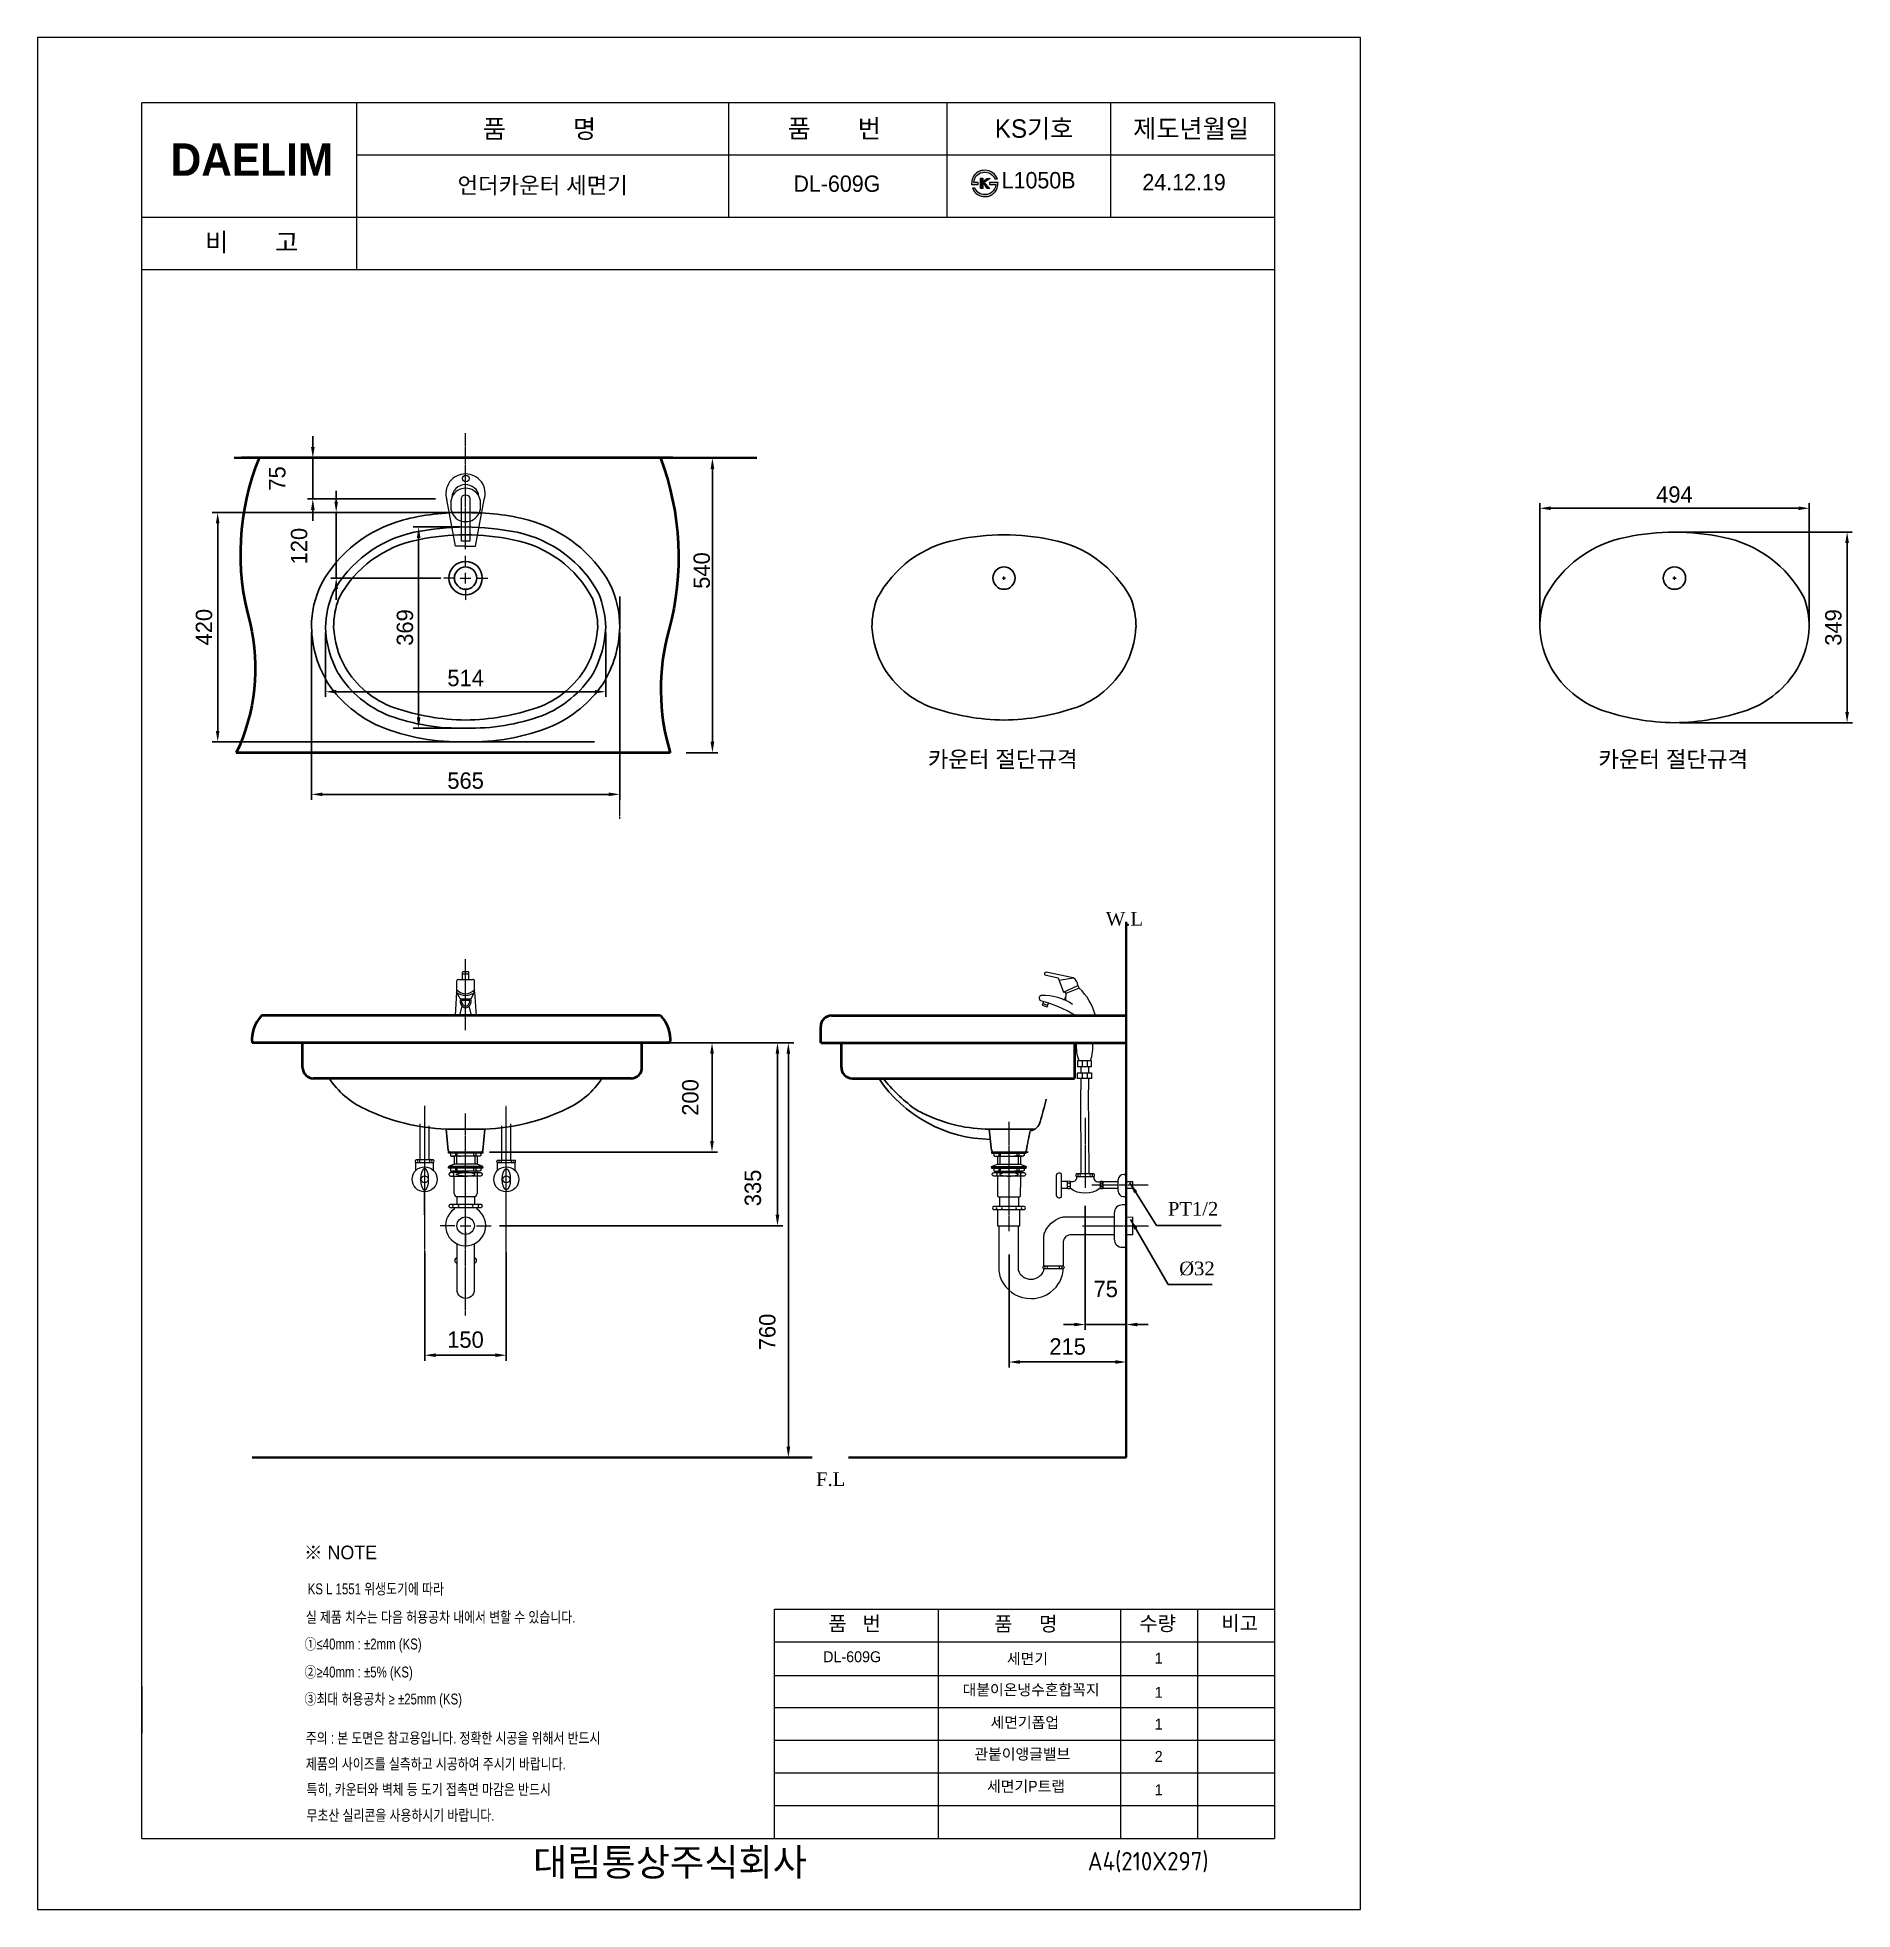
# Model space of a CAD drawing. Header units: millimetres. Extents: x 9033 to 25278, y 315 to 3859.
# Drawn here: x 9033 to 12361, y 315 to 3746 of the extents above; entities that cross this region are included whole.
import ezdxf

# ---------------------------------------------------------------- set-up
doc = ezdxf.new("R2010")
doc.units = ezdxf.units.MM
doc.header["$LTSCALE"] = 0.1
for name, pattern in [('AM_ISO02W050x2', [3.75, 3, -0.75]), ('CENTER', [50.8, 31.75, -6.35, 6.35, -6.35]), ('HIDDEN', [9.525, 6.35, -3.175])]:
    doc.linetypes.add(name, pattern=pattern)
for name, color, linetype in [('2', 2, 'HIDDEN'), ('IN', 221, 'HIDDEN'), ('LINE', 7, 'Continuous')]:
    doc.layers.add(name, color=color, linetype=linetype)
for name, color, linetype, lineweight in [('AM_6', 2, 'Continuous', 30), ('CEN', 1, 'CENTER', 5), ('DIM', 3, 'Continuous', 15), ('OUTLINE', 11, 'Continuous', 40), ('Y', 235, 'Continuous', 35), ('YA', 160, 'Continuous', 15)]:
    doc.layers.add(name, color=color, linetype=linetype, lineweight=lineweight)
doc.styles.add('h', font='', dxfattribs={"height": 30})
doc.styles.add('MtXpl_', font='')
doc.styles.get("Standard").update_dxf_attribs({"font": 'isocp.shx', "bigfont": 'whgtxt.shx'})
doc.styles.add('STYLE2', font='dutch.ttf', dxfattribs={"height": 25})
doc.styles.add('굴림', font='', dxfattribs={"height": 3.2})
doc.styles.add('스타일1', font='txt.shx', dxfattribs={"bigfont": 'ghs.shx'})
doc.styles.add('한글', font='', dxfattribs={"height": 25})
doc.styles.get('h').set_extended_font_data('Haansoft Batang')
doc.styles.get('MtXpl_').set_extended_font_data('Gulim')
doc.styles.get('굴림').set_extended_font_data('Gulim')
doc.styles.get('한글').set_extended_font_data('Batang')
doc.dimstyles.new('AM_ISO$0', dxfattribs={"dimscale": 10, "dimtxt": 3.5, "dimasz": 2, "dimexe": 1, "dimexo": 1, "dimgap": 1, "dimtad": 1, "dimdec": 0, "dimdsep": 46, "dimtxsty": 'h', "dimcen": 0.5, "dimclrd": 256, "dimclre": 256, "dimclrt": 2, "dimadec": 0, "dimazin": 2, "dimtp": 0.1, "dimtm": 0.1, "dimtfac": 0.71, "dimtdec": 0, "dimtmove": 0, "dimatfit": 3, "dimfxl": 0, "dimlwd": -1, "dimlwe": -1, "dimarcsym": 0})
doc.dimstyles.new('SERIM', dxfattribs={"dimscale": 10, "dimtxt": 3, "dimasz": 2, "dimexe": 1, "dimexo": 1.5, "dimgap": 1, "dimtad": 1, "dimtoh": 1, "dimdec": 0, "dimdsep": 46, "dimtxsty": 'h', "dimcen": -0.3, "dimclrt": 2, "dimadec": 0, "dimazin": 0, "dimtfac": 1, "dimtdec": 0, "dimtmove": 1, "dimatfit": 3, "dimfxl": 0, "dimtolj": 1, "dimtzin": 0, "dimarcsym": 0})

msp = doc.modelspace()

# ---------------------------------------------------------------- texts
at = {"color": 3, "style": '굴림', "width": 0.8}
for s, p in [('KS L 1551 위생도기에 따라', (9528.7, 892.9)), ('실 제품 치수는 다음 허용공차 내에서 변할 수 있습니다.', (9525.3, 841.2)), ('①≤40mm : ±2mm (KS)', (9523, 791.9)), ('②≥40mm : ±5%%% (KS)', (9523, 740.6)), ('③최대 허용공차 ≥ ±25mm (KS)', (9523, 691.1))]:
    msp.add_text(s, height=20, dxfattribs=at).set_placement(p)
at = {"color": 1, "style": '굴림', "width": 0.8}
for s, p in [('주의 : 본 도면은 참고용입니다. 정확한 시공을 위해서 반드시', (9525.3, 619.6)), ('제품의 사이즈를 실측하고 시공하여 주시기 바랍니다.', (9525.3, 572.2)), ('특히, 카운터와 벽체 등 도기 접촉면 마감은 반드시', (9526.5, 525.4)), ('무초산 실리콘을 사용하시기 바랍니다.', (9526.5, 478))]:
    msp.add_text(s, height=20, dxfattribs=at).set_placement(p)
at = {"layer": '2', "style": 'MtXpl_'}
msp.add_text('※ NOTE', height=25, dxfattribs=at).set_placement((9521.9, 957.2))
at = {"layer": 'AM_6', "color": 0, "attachment_point": 1, "style": 'STYLE2'}
for s, insert, char_height, width in [('{\\fGulim|b0|i0|c129|p49;언더카운터 세면기}', (9803.4, 3489.8), 30, 500.182), ('{\\fGulim|b0|i0|c129|p49;DL-609G}', (10419.2, 3492.8), 30, 500.182), ('{\\fGulim|b0|i0|c129|p49;카운터 절단규격}', (10665.5, 2438.2), 30, 500.182), ('{\\fGulim|b0|i0|c129|p49;카운터 절단규격}', (11894.6, 2438.2), 30, 500.182), ('W.L', (10991.8, 2143.2), 25, 89.778), ('F.L', (10460.6, 1116.5), 25, 73.746)]:
    msp.add_mtext(s, dxfattribs=dict(at, insert=insert, char_height=char_height, width=width))
at = {"layer": 'AM_6', "color": 0, "char_height": 25, "attachment_point": 1, "style": '한글'}
for s, insert in [('PT1/2', (11105.6, 1611.9)), ('Ø32', (11126.3, 1502.6))]:
    msp.add_mtext(s, dxfattribs=dict(at, insert=insert))
at = {"layer": 'DIM', "color": 0, "attachment_point": 1, "style": '스타일1'}
for s, insert, char_height in [('{\\fGulim|b0|i0|c129|p50;품          명}', (9849.5, 3595.1), 33.819), ('{\\fGulim|b0|i0|c129|p50;품       번}', (10408.5, 3595.6), 33.819), ('{\\fGulim|b0|i0|c129|p50;KS기호}', (10788.4, 3595.6), 33.819), ('{\\fGulim|b0|i0|c129|p50;제도년월일}', (11041.9, 3595.6), 33.819), ('{\\fGulim|b0|i0|c129|p50;비       고}', (9340.7, 3387.3), 33.819), ('{\\fGulim|b0|i0|c129|p50;품   번}', (10483.2, 852.8), 26.746), ('{\\fGulim|b0|i0|c129|p50;품     명}', (10787.2, 852.3), 26.746), ('{\\fGulim|b0|i0|c129|p50;수량}', (11053.1, 853), 26.746), ('{\\fGulim|b0|i0|c129|p50;비고}', (11203.4, 853.3), 26.746), ('{\\fGulim|b0|i0|c129|p50;1\\P}', (11081.4, 785.9), 20), ('{\\fGulim|b0|i0|c129|p50;1\\P}', (11081.4, 723.3), 20), ('{\\fGulim|b0|i0|c129|p50;1\\P}', (11081.4, 665.1), 20), ('{\\fGulim|b0|i0|c129|p50;2\\P}', (11081.4, 606), 20), ('{\\fGulim|b0|i0|c129|p50;1\\P}', (11081.4, 544.7), 20)]:
    msp.add_mtext(s, dxfattribs=dict(at, insert=insert, char_height=char_height))
for s, insert, char_height, width in [('{\\fGulim|b0|i0|c129|p50;   \\H0.88708x;L1050B}', (10764, 3499.1), 33.819, 702.697), ('{\\fGulim|b0|i0|c129|p50; \\H0.79087x; \\H1.12165x;24.12.19}', (11036.8, 3495.5), 33.819, 270.186), ('{\\fGulim|b0|i0|c129|p50;DL-609G}', (10473.7, 788.6), 20, 147), ('{\\fGulim|b0|i0|c129|p50;세면기}', (10810.5, 785), 20, 147), ('{\\fGulim|b0|i0|c129|p50;대붙이온냉수혼합꼭지}', (10729.3, 728.1), 20, 290), ('{\\fGulim|b0|i0|c129|p50;세면기폽업}', (10780.5, 668.1), 20, 315), ('{\\fGulim|b0|i0|c129|p50;관붙이앵글밸브}', (10750.9, 610.3), 20, 212), ('{\\fGulim|b0|i0|c129|p50;세면기P트랩}', (10774, 551.1), 20, 212), ('{\\fGulim|b0|i0|c129|p50;       대림통상주식회사\\P}', (9814.6, 427), 50, 1090)]:
    msp.add_mtext(s, dxfattribs=dict(at, insert=insert, char_height=char_height, width=width))
at = {"layer": 'YA', "color": 7}
msp.add_text('A4(210X297)', height=33.819, dxfattribs=at).set_placement((10958.6, 387))
at = {"layer": 'YA', "color": 7, "insert": (9277.5, 3551.6), "char_height": 59.437, "width": 290.871, "attachment_point": 1, "style": 'h'}
msp.add_mtext('{\\fHYGraphic-Medium|b1|i0|c129|p18;DAELIM}', dxfattribs=at)

# ---------------------------------------------------------------- blocks, each defined once
blk = doc.blocks.new('*D12')
at = {"layer": 'Defpoints', "color": 0}
for p in [(10238.6, 2975.1), (10207.7, 2435.1), (10270.6, 2435.1)]:
    blk.add_point(p, dxfattribs=at)
at = {"layer": 'DIM', "color": 0, "lineweight": -2}
for p, q in [((10270.6, 2955.1), (10270.6, 2455.1)), ((10222.7, 2435.1), (10280.6, 2435.1))]:
    blk.add_line(p, q, dxfattribs=at)
at = {"layer": 'DIM', "color": 0}
for points in [[(10267.3, 2955.1), (10274, 2955.1), (10270.6, 2975.1)], [(10267.3, 2455.1), (10274, 2455.1), (10270.6, 2435.1)]]:
    blk.add_solid(points, dxfattribs=at)
at = {"layer": 'DIM', "color": 0, "insert": (10251.2, 2768.9), "char_height": 30, "attachment_point": 5, "rotation": 90, "style": 'h'}
blk.add_mtext('\\A1;540', dxfattribs=at)
blk = doc.blocks.new('*D13')
at = {"layer": 'Defpoints', "color": 0}
for p in [(9743.2, 1534.2), (9892.8, 1534.2), (9892.8, 1331.1)]:
    blk.add_point(p, dxfattribs=at)
at = {"layer": 'DIM', "color": 0, "lineweight": -2}
for p, q in [((9743.2, 1519.2), (9743.2, 1321.1)), ((9892.8, 1519.2), (9892.8, 1321.1)), ((9763.2, 1331.1), (9872.8, 1331.1))]:
    blk.add_line(p, q, dxfattribs=at)
at = {"layer": 'DIM', "color": 0}
for points in [[(9763.2, 1334.4), (9763.2, 1327.8), (9743.2, 1331.1)], [(9872.8, 1334.4), (9872.8, 1327.8), (9892.8, 1331.1)]]:
    blk.add_solid(points, dxfattribs=at)
at = {"layer": 'DIM', "color": 0, "insert": (9818, 1359.5), "char_height": 30, "attachment_point": 5, "style": 'h'}
blk.add_mtext('\\A1;150', dxfattribs=at)
blk = doc.blocks.new('*D14')
at = {"layer": 'Defpoints', "color": 0}
for p in [(9538.1, 2975.1), (9818.2, 2975.1), (9778.2, 2900.1)]:
    blk.add_point(p, dxfattribs=at)
at = {"layer": 'DIM', "color": 0, "lineweight": -2}
for p, q in [((9538.1, 2995.1), (9538.1, 3015.1)), ((9538.1, 2900.1), (9538.1, 2975.1)), ((9763.2, 2900.1), (9528.1, 2900.1)), ((9538.1, 2880.1), (9538.1, 2860.1))]:
    blk.add_line(p, q, dxfattribs=at)
at = {"layer": 'DIM', "color": 0}
for points in [[(9534.8, 2995.1), (9541.5, 2995.1), (9538.1, 2975.1)], [(9534.8, 2880.1), (9541.5, 2880.1), (9538.1, 2900.1)]]:
    blk.add_solid(points, dxfattribs=at)
at = {"layer": 'DIM', "color": 0, "insert": (9473.1, 2937.6), "char_height": 30, "attachment_point": 5, "rotation": 90, "style": 'h'}
blk.add_mtext('\\A1;75', dxfattribs=at)
blk = doc.blocks.new('*D15')
at = {"layer": 'Defpoints', "color": 0}
for p in [(9581, 2875.1), (9729.4, 2875.1), (9787.7, 2755.1)]:
    blk.add_point(p, dxfattribs=at)
at = {"layer": 'DIM', "color": 0, "lineweight": -2}
for p, q in [((9581, 2895.1), (9581, 2915.1)), ((9714.4, 2875.1), (9571, 2875.1)), ((9581, 2755.1), (9581, 2875.1)), ((9772.7, 2755.1), (9571, 2755.1)), ((9581, 2735.1), (9581, 2715.1))]:
    blk.add_line(p, q, dxfattribs=at)
at = {"layer": 'DIM', "color": 0}
for points in [[(9577.6, 2895.1), (9584.3, 2895.1), (9581, 2875.1)], [(9577.6, 2735.1), (9584.3, 2735.1), (9581, 2755.1)]]:
    blk.add_solid(points, dxfattribs=at)
at = {"layer": 'DIM', "color": 0, "insert": (9513.1, 2813.6), "char_height": 30, "attachment_point": 5, "rotation": 90, "style": 'h'}
blk.add_mtext('\\A1;120', dxfattribs=at)
blk = doc.blocks.new('*D16')
at = {"layer": 'Defpoints', "color": 0}
for p in [(11029.3, 1888.4), (10814.3, 1530.6), (11029.3, 1318.7)]:
    blk.add_point(p, dxfattribs=at)
at = {"layer": 'DIM', "color": 0, "lineweight": -2}
for p, q in [((10814.3, 1515.6), (10814.3, 1308.7)), ((10834.3, 1318.7), (11009.3, 1318.7))]:
    blk.add_line(p, q, dxfattribs=at)
at = {"layer": 'DIM', "color": 0}
for points in [[(10834.3, 1322), (10834.3, 1315.3), (10814.3, 1318.7)], [(11009.3, 1322), (11009.3, 1315.3), (11029.3, 1318.7)]]:
    blk.add_solid(points, dxfattribs=at)
at = {"layer": 'DIM', "color": 0, "insert": (10921.8, 1346.9), "char_height": 30, "attachment_point": 5, "style": 'h'}
blk.add_mtext('\\A1;215', dxfattribs=at)
blk = doc.blocks.new('*D17')
at = {"layer": 'Defpoints', "color": 0}
for p in [(11029.3, 1649.3), (10953.9, 1619.6), (11029.3, 1387.3)]:
    blk.add_point(p, dxfattribs=at)
at = {"layer": 'DIM', "color": 0, "lineweight": -2}
for p, q in [((10953.9, 1604.6), (10953.9, 1377.3)), ((10933.9, 1387.3), (10913.9, 1387.3)), ((10953.9, 1387.3), (11029.3, 1387.3)), ((11049.3, 1387.3), (11069.3, 1387.3))]:
    blk.add_line(p, q, dxfattribs=at)
at = {"layer": 'DIM', "color": 0}
for points in [[(10933.9, 1390.6), (10933.9, 1384), (10953.9, 1387.3)], [(11049.3, 1390.6), (11049.3, 1384), (11029.3, 1387.3)]]:
    blk.add_solid(points, dxfattribs=at)
at = {"layer": 'DIM', "color": 0, "insert": (10991.6, 1452.3), "char_height": 30, "attachment_point": 5, "style": 'h'}
blk.add_mtext('\\A1;75', dxfattribs=at)
blk = doc.blocks.new('*D23')
at = {"layer": 'Defpoints', "color": 0}
for p in [(10141.5, 1903.4), (9847, 1703.4), (10269.9, 1703.4)]:
    blk.add_point(p, dxfattribs=at)
at = {"layer": 'DIM', "color": 0, "lineweight": -2}
for p, q in [((10156.5, 1903.4), (10279.9, 1903.4)), ((10269.9, 1883.4), (10269.9, 1723.4)), ((9862, 1703.4), (10279.9, 1703.4))]:
    blk.add_line(p, q, dxfattribs=at)
at = {"layer": 'DIM', "color": 0}
for points in [[(10266.5, 1883.4), (10273.2, 1883.4), (10269.9, 1903.4)], [(10266.5, 1723.4), (10273.2, 1723.4), (10269.9, 1703.4)]]:
    blk.add_solid(points, dxfattribs=at)
at = {"layer": 'DIM', "color": 0, "insert": (10230.2, 1803.4), "char_height": 30, "attachment_point": 5, "rotation": 90, "style": 'h'}
blk.add_mtext('\\A1;200', dxfattribs=at)
blk = doc.blocks.new('*D24')
at = {"layer": 'Defpoints', "color": 0}
for p in [(10141.5, 1903.4), (9865.1, 1568.4), (10389.9, 1568.4)]:
    blk.add_point(p, dxfattribs=at)
at = {"layer": 'DIM', "color": 0, "lineweight": -2}
for p, q in [((10156.5, 1903.4), (10399.9, 1903.4)), ((10389.9, 1883.4), (10389.9, 1588.4)), ((9880.1, 1568.4), (10399.9, 1568.4))]:
    blk.add_line(p, q, dxfattribs=at)
at = {"layer": 'DIM', "color": 0}
for points in [[(10386.5, 1883.4), (10393.2, 1883.4), (10389.9, 1903.4)], [(10386.5, 1588.4), (10393.2, 1588.4), (10389.9, 1568.4)]]:
    blk.add_solid(points, dxfattribs=at)
at = {"layer": 'DIM', "color": 0, "insert": (10344.9, 1637.6), "char_height": 30, "attachment_point": 5, "rotation": 90, "style": 'h'}
blk.add_mtext('\\A1;335', dxfattribs=at)
blk = doc.blocks.new('*D25')
at = {"layer": 'Defpoints', "color": 0}
for p in [(10141.5, 1903.4), (9426.8, 1143.4), (10409.9, 1143.4)]:
    blk.add_point(p, dxfattribs=at)
at = {"layer": 'DIM', "color": 0, "lineweight": -2}
for p, q in [((10156.5, 1903.4), (10419.9, 1903.4)), ((10409.9, 1883.4), (10409.9, 1163.4))]:
    blk.add_line(p, q, dxfattribs=at)
at = {"layer": 'DIM', "color": 0}
for points in [[(10406.5, 1883.4), (10413.2, 1883.4), (10409.9, 1903.4)], [(10406.5, 1163.4), (10413.2, 1163.4), (10409.9, 1143.4)]]:
    blk.add_solid(points, dxfattribs=at)
at = {"layer": 'DIM', "color": 0, "insert": (10371.4, 1373.7), "char_height": 30, "attachment_point": 5, "rotation": 90, "style": 'h'}
blk.add_mtext('\\A1;760', dxfattribs=at)
blk = doc.blocks.new('*D18')
for p, q in [((9808.2, 2875.1), (9353.7, 2875.1)), ((9363.7, 2475.1), (9363.7, 2855.1)), ((9808.2, 2455.1), (9353.7, 2455.1))]:
    blk.add_line(p, q)
for points in [[(9360.4, 2855.1), (9367.1, 2855.1), (9363.7, 2875.1)], [(9360.4, 2475.1), (9367.1, 2475.1), (9363.7, 2455.1)]]:
    blk.add_solid(points)
at = {"layer": 'Defpoints', "color": 0}
for p in [(9363.7, 2875.1), (9818.2, 2875.1), (9818.2, 2455.1)]:
    blk.add_point(p, dxfattribs=at)
at = {"color": 2, "insert": (9338.7, 2665.1), "char_height": 30, "attachment_point": 5, "rotation": 90, "style": 'h'}
blk.add_mtext('{\\C7;420}', dxfattribs=at)
blk = doc.blocks.new('*D19')
for p, q in [((9535.7, 2655.2), (9535.7, 2348.8)), ((10100.7, 2655.2), (10100.7, 2348.8)), ((9555.7, 2358.8), (10080.7, 2358.8))]:
    blk.add_line(p, q)
for points in [[(9555.7, 2362.1), (9555.7, 2355.5), (9535.7, 2358.8)], [(10080.7, 2362.1), (10080.7, 2355.5), (10100.7, 2358.8)]]:
    blk.add_solid(points)
at = {"layer": 'Defpoints', "color": 0}
for p in [(9535.7, 2665.2), (10100.7, 2665.2), (10100.7, 2358.8)]:
    blk.add_point(p, dxfattribs=at)
at = {"color": 2, "insert": (9818.2, 2383.8), "char_height": 30, "attachment_point": 5, "style": 'h'}
blk.add_mtext('{\\C0;565}', dxfattribs=at)
blk = doc.blocks.new('*D26')
at = {"linetype": 'AM_ISO02W050x2'}
for p, q in [((9561.4, 2655.1), (9561.4, 2536.8)), ((10075.1, 2655.1), (10075.1, 2536.8)), ((9581.4, 2546.8), (10055.1, 2546.8))]:
    blk.add_line(p, q, dxfattribs=at)
for points in [[(9581.4, 2550.2), (9581.4, 2543.5), (9561.4, 2546.8)], [(10055.1, 2550.2), (10055.1, 2543.5), (10075.1, 2546.8)]]:
    blk.add_solid(points, dxfattribs=at)
at = {"layer": 'Defpoints', "color": 0, "linetype": 'AM_ISO02W050x2'}
for p in [(9561.4, 2665.1), (10075.1, 2665.1), (10075.1, 2546.8)]:
    blk.add_point(p, dxfattribs=at)
at = {"color": 2, "linetype": 'AM_ISO02W050x2', "insert": (9818.2, 2571.8), "char_height": 30, "attachment_point": 5, "style": 'h'}
blk.add_mtext('514', dxfattribs=at)
blk = doc.blocks.new('*D27')
at = {"linetype": 'AM_ISO02W050x2'}
for p, q in [((9808.2, 2848.8), (9722.1, 2848.8)), ((9732.1, 2828.8), (9732.1, 2500.1)), ((9808.2, 2480.1), (9722.1, 2480.1))]:
    blk.add_line(p, q, dxfattribs=at)
for points in [[(9728.8, 2828.8), (9735.5, 2828.8), (9732.1, 2848.8)], [(9728.8, 2500.1), (9735.5, 2500.1), (9732.1, 2480.1)]]:
    blk.add_solid(points, dxfattribs=at)
at = {"layer": 'Defpoints', "color": 0, "linetype": 'AM_ISO02W050x2'}
for p in [(9818.2, 2848.8), (9732.1, 2480.1), (9818.2, 2480.1)]:
    blk.add_point(p, dxfattribs=at)
at = {"color": 2, "linetype": 'AM_ISO02W050x2', "insert": (9707.1, 2664.5), "char_height": 30, "attachment_point": 5, "rotation": 90, "style": 'h'}
blk.add_mtext('369', dxfattribs=at)
blk = doc.blocks.new('*D129')
at = {"linetype": 'AM_ISO02W050x2'}
for p, q in [((11787.1, 2675.1), (11787.1, 2893)), ((11807.1, 2883), (12261.2, 2883)), ((12281.2, 2675.1), (12281.2, 2893))]:
    blk.add_line(p, q, dxfattribs=at)
for points in [[(11807.1, 2886.3), (11807.1, 2879.6), (11787.1, 2883)], [(12261.2, 2886.3), (12261.2, 2879.6), (12281.2, 2883)]]:
    blk.add_solid(points, dxfattribs=at)
at = {"layer": 'Defpoints', "color": 0, "linetype": 'AM_ISO02W050x2'}
for p in [(12281.2, 2883), (11787.1, 2665.1), (12281.2, 2665.1)]:
    blk.add_point(p, dxfattribs=at)
at = {"color": 2, "linetype": 'AM_ISO02W050x2', "insert": (12034.1, 2908), "char_height": 30, "attachment_point": 5, "style": 'h'}
blk.add_mtext('{\\C7;494}', dxfattribs=at)
blk = doc.blocks.new('*D130')
at = {"linetype": 'AM_ISO02W050x2'}
for p, q in [((12043.8, 2839.3), (12360.6, 2839.3)), ((12350.6, 2819.3), (12350.6, 2509.9)), ((12044.1, 2489.9), (12360.6, 2489.9))]:
    blk.add_line(p, q, dxfattribs=at)
for points in [[(12347.3, 2819.3), (12354, 2819.3), (12350.6, 2839.3)], [(12347.3, 2509.9), (12354, 2509.9), (12350.6, 2489.9)]]:
    blk.add_solid(points, dxfattribs=at)
at = {"layer": 'Defpoints', "color": 0, "linetype": 'AM_ISO02W050x2'}
for p in [(12033.8, 2839.3), (12034.1, 2489.9), (12350.6, 2489.9)]:
    blk.add_point(p, dxfattribs=at)
at = {"color": 2, "linetype": 'AM_ISO02W050x2', "insert": (12325.6, 2664.6), "char_height": 30, "attachment_point": 5, "rotation": 90, "style": 'h'}
blk.add_mtext('{\\C7;349}', dxfattribs=at)

# ---------------------------------------------------------------- dimensions: what is measured, and where the dimension line sits
at = {"linetype": 'AM_ISO02W050x2'}
dim = msp.add_linear_dim(base=(12281.2, 2883), p1=(11787.1, 2665.1), p2=(12281.2, 2665.1), text='{\\C7;<>}', dimstyle='AM_ISO$0', dxfattribs=at)
dim.commit()
dim.dimension.update_dxf_attribs({"geometry": '*D129', "text_midpoint": (12034.1, 2908)})
dim = msp.add_linear_dim(base=(9363.7, 2875.1), p1=(9818.2, 2455.1), p2=(9818.2, 2875.1), angle=90, text='{\\C7;<>}', dimstyle='AM_ISO$0', override={"dimtxsty": 'h'})
dim.commit()
dim.dimension.update_dxf_attribs({"geometry": '*D18', "text_midpoint": (9338.7, 2665.1)})
dim = msp.add_linear_dim(base=(9732.1, 2480.1), p1=(9818.2, 2848.8), p2=(9818.2, 2480.1), angle=90, dimstyle='AM_ISO$0', dxfattribs=at)
dim.commit()
dim.dimension.update_dxf_attribs({"geometry": '*D27', "text_midpoint": (9707.1, 2664.5)})
dim = msp.add_linear_dim(base=(12350.6, 2489.9), p1=(12033.8, 2839.3), p2=(12034.1, 2489.9), angle=90, text='{\\C7;<>}', dimstyle='AM_ISO$0', dxfattribs=at)
dim.commit()
dim.dimension.update_dxf_attribs({"geometry": '*D130', "text_midpoint": (12325.6, 2664.6)})
dim = msp.add_linear_dim(base=(10100.7, 2358.8), p1=(9535.7, 2665.2), p2=(10100.7, 2665.2), text='{\\C0;<>}', dimstyle='AM_ISO$0', override={"dimtxsty": 'h'})
dim.commit()
dim.dimension.update_dxf_attribs({"geometry": '*D19', "text_midpoint": (9818.2, 2383.8)})
dim = msp.add_linear_dim(base=(10075.1, 2546.8), p1=(9561.4, 2665.1), p2=(10075.1, 2665.1), dimstyle='AM_ISO$0', dxfattribs=at)
dim.commit()
dim.dimension.update_dxf_attribs({"geometry": '*D26', "text_midpoint": (9818.2, 2571.8)})
at = {"layer": 'DIM', "color": 0}
for base, p1, p2, override, picture, middle in [((9538.1, 2975.1), (9778.2, 2900.1), (9818.2, 2975.1), {"dimtxt": 5, "dimgap": 5, "dimtad": 2, "dimtoh": 0, "dimtxsty": 'h', "dimse2": 1, "dimclrt": 0}, '*D14', (9538.1, 2937.6)), ((10270.6, 2435.1), (10238.6, 2975.1), (10207.7, 2435.1), {"dimtxt": 5, "dimgap": 5, "dimtxsty": 'h', "dimse1": 1, "dimclrt": 0}, '*D12', (10316.2, 2768.9)), ((9581, 2875.1), (9787.7, 2755.1), (9729.4, 2875.1), {"dimtxt": 5, "dimgap": 5, "dimtxsty": 'h', "dimclrt": 0}, '*D15', (9578.1, 2813.6)), ((10409.9, 1143.4), (10141.5, 1903.4), (9426.8, 1143.4), {"dimtxt": 5, "dimgap": 5, "dimtxsty": 'h', "dimse2": 1, "dimclrt": 0}, '*D25', (10436.4, 1373.7)), ((10269.9, 1703.4), (10141.5, 1903.4), (9847, 1703.4), {"dimtxt": 5, "dimgap": 5, "dimtxsty": 'h', "dimclrt": 0}, '*D23', (10295.2, 1803.4)), ((10389.9, 1568.4), (10141.5, 1903.4), (9865.1, 1568.4), {"dimtxt": 5, "dimgap": 5, "dimtxsty": 'h', "dimclrt": 0}, '*D24', (10409.9, 1637.6))]:
    dim = msp.add_linear_dim(base=base, p1=p1, p2=p2, angle=90, dimstyle='SERIM', override=override, dxfattribs=at)
    dim.commit()
    dim.dimension.update_dxf_attribs({"geometry": picture, "text_midpoint": middle, "dimtype": 160})
for base, p1, p2, override, picture, middle in [((11029.3, 1318.7), (10814.3, 1530.6), (11029.3, 1888.4), {"dimtxt": 5, "dimgap": 5, "dimtxsty": 'h', "dimse2": 1, "dimclrt": 0}, '*D16', (10921.8, 1281.9)), ((11029.3, 1387.3), (10953.9, 1619.6), (11029.3, 1649.3), {"dimtxt": 5, "dimgap": 5, "dimtxsty": 'h', "dimsah": 1, "dimse2": 1, "dimclrt": 0}, '*D17', (10991.6, 1387.3)), ((9892.8, 1331.1), (9743.2, 1534.2), (9892.8, 1534.2), {"dimtxt": 5, "dimgap": 5, "dimclrt": 0}, '*D13', (9818, 1294.5))]:
    dim = msp.add_linear_dim(base=base, p1=p1, p2=p2, dimstyle='SERIM', override=override, dxfattribs=at)
    dim.commit()
    dim.dimension.update_dxf_attribs({"geometry": picture, "text_midpoint": middle, "dimtype": 160})

# ---------------------------------------------------------------- hatches: boundary and pattern name
at = {"layer": 'DIM'}
h = msp.add_hatch(color=0, dxfattribs=at)
h.dxf.hatch_style = 1
edge = h.paths.add_edge_path()
edge.add_spline(control_points=[(10756.1, 3493.6), (10759.8, 3496.9), (10764.4, 3498.6), (10770, 3498.6)], knot_values=[9, 9, 9, 9, 10, 10, 10, 10], degree=3, periodic=0)
edge.add_spline(control_points=[(10770, 3498.6), (10774.7, 3498.6), (10778.9, 3497.1), (10782.6, 3494.2)], knot_values=[8, 8, 8, 8, 9, 9, 9, 9], degree=3, periodic=0)
edge.add_spline(control_points=[(10782.6, 3494.2), (10785.5, 3491.9), (10787.4, 3489.3), (10788.4, 3486.4)], knot_values=[7, 7, 7, 7, 8, 8, 8, 8], degree=3, periodic=0)
edge.add_spline(control_points=[(10788.4, 3486.4), (10788.4, 3486.4), (10793, 3486.4), (10793, 3486.4)], knot_values=[6.00001, 6.00001, 6.00001, 6.00001, 7, 7, 7, 7], degree=3, periodic=0)
edge.add_spline(control_points=[(10793, 3486.4), (10791.2, 3490.9), (10788.6, 3494.5), (10785.2, 3497.2)], knot_values=[5, 5, 5, 5, 6, 6, 6, 6], degree=3, periodic=0)
edge.add_spline(control_points=[(10785.2, 3497.2), (10781, 3500.6), (10775.8, 3502.3), (10769.6, 3502.3)], knot_values=[4, 4, 4, 4, 5, 5, 5, 5], degree=3, periodic=0)
edge.add_spline(control_points=[(10769.6, 3502.3), (10765.6, 3502.3), (10762, 3501.5), (10758.8, 3500)], knot_values=[3, 3, 3, 3, 4, 4, 4, 4], degree=3, periodic=0)
edge.add_spline(control_points=[(10758.8, 3500), (10755.9, 3498.6), (10753.4, 3496.7), (10751.3, 3494.1)], knot_values=[2, 2, 2, 2, 3, 3, 3, 3], degree=3, periodic=0)
edge.add_spline(control_points=[(10751.3, 3494.1), (10749.3, 3491.7), (10747.8, 3489), (10746.9, 3485.9)], knot_values=[1, 1, 1, 1, 2, 2, 2, 2], degree=3, periodic=0)
edge.add_spline(control_points=[(10746.9, 3485.9), (10746, 3482.8), (10745.6, 3479.6), (10745.8, 3476.3)], knot_values=[0, 0, 0, 0, 1, 1, 1, 1], degree=3, periodic=0)
edge.add_spline(control_points=[(10745.8, 3476.3), (10745.8, 3476.3), (10745.8, 3476.3), (10745.8, 3476.3), (10745.8, 3476.3), (10757.7, 3476.3), (10757.7, 3476.3), (10757.7, 3476.3), (10757.7, 3479.8), (10757.7, 3479.8), (10757.7, 3479.8), (10749.9, 3479.8), (10749.9, 3479.8), (10750.2, 3485.5), (10752.3, 3490.1), (10756.1, 3493.6)], knot_values=[10, 10, 10, 10, 10.99996, 10.99996, 10.99996, 11.99996, 11.99996, 11.99996, 12.99996, 12.99996, 12.99996, 13.99996, 13.99996, 13.99996, 14.99996, 14.99996, 14.99996, 14.99996], degree=3, periodic=0)
h = msp.add_hatch(color=0, dxfattribs=at)
h.dxf.hatch_style = 1
edge = h.paths.add_edge_path()
edge.add_spline(control_points=[(10771, 3457.9), (10765.9, 3457.6), (10761.6, 3458.9), (10758, 3461.7)], knot_values=[8, 8, 8, 8, 9, 9, 9, 9], degree=3, periodic=0)
edge.add_spline(control_points=[(10758, 3461.7), (10755.5, 3463.7), (10753.4, 3466.4), (10751.6, 3469.8)], knot_values=[7, 7, 7, 7, 8, 8, 8, 8], degree=3, periodic=0)
edge.add_spline(control_points=[(10751.6, 3469.8), (10751.6, 3469.8), (10747.2, 3469.8), (10747.2, 3469.8)], knot_values=[6.00001, 6.00001, 6.00001, 6.00001, 7, 7, 7, 7], degree=3, periodic=0)
edge.add_spline(control_points=[(10747.2, 3469.8), (10749.3, 3464.6), (10752.5, 3460.6), (10756.8, 3457.8)], knot_values=[5, 5, 5, 5, 6, 6, 6, 6], degree=3, periodic=0)
edge.add_spline(control_points=[(10756.8, 3457.8), (10760.9, 3455.2), (10765.6, 3453.9), (10770.9, 3454)], knot_values=[4, 4, 4, 4, 5, 5, 5, 5], degree=3, periodic=0)
edge.add_spline(control_points=[(10770.9, 3454), (10774.3, 3454), (10777.4, 3454.7), (10780.3, 3456)], knot_values=[3, 3, 3, 3, 4, 4, 4, 4], degree=3, periodic=0)
edge.add_spline(control_points=[(10780.3, 3456), (10783.2, 3457.3), (10785.7, 3459.1), (10787.8, 3461.5)], knot_values=[2, 2, 2, 2, 3, 3, 3, 3], degree=3, periodic=0)
edge.add_spline(control_points=[(10787.8, 3461.5), (10789.9, 3463.9), (10791.5, 3466.6), (10792.6, 3469.7)], knot_values=[1, 1, 1, 1, 2, 2, 2, 2], degree=3, periodic=0)
edge.add_spline(control_points=[(10792.6, 3469.7), (10793.7, 3472.9), (10794.2, 3476.3), (10794.2, 3479.8)], knot_values=[0, 0, 0, 0, 1, 1, 1, 1], degree=3, periodic=0)
edge.add_spline(control_points=[(10794.2, 3479.8), (10794.2, 3479.8), (10794.2, 3479.8), (10794.2, 3479.8), (10794.2, 3479.8), (10778.8, 3479.8), (10778.8, 3479.8), (10778.8, 3479.8), (10778.8, 3476.3), (10778.8, 3476.3), (10778.8, 3476.3), (10790, 3476.3), (10790, 3476.3), (10789.5, 3470.3), (10787.1, 3465.6), (10783, 3462.2)], knot_values=[10, 10, 10, 10, 10.99996, 10.99996, 10.99996, 11.99996, 11.99996, 11.99996, 12.99996, 12.99996, 12.99996, 13.99996, 13.99996, 13.99996, 14.99996, 14.99996, 14.99996, 14.99996], degree=3, periodic=0)
edge.add_spline(control_points=[(10783, 3462.2), (10779.4, 3459.3), (10775.4, 3457.9), (10771, 3457.9)], knot_values=[9, 9, 9, 9, 10, 10, 10, 10], degree=3, periodic=0)
h = msp.add_hatch(color=0, dxfattribs=at)
h.dxf.hatch_style = 1
h.paths.add_polyline_path([(10766.5, 3480.9), (10766.5, 3487.6), (10762.1, 3487.6), (10762.1, 3468.7), (10766.5, 3468.7), (10766.5, 3475.4), (10768.6, 3477.3), (10773.9, 3468.7), (10779, 3468.7), (10768.6, 3480), (10779.5, 3487.4), (10773.7, 3487.4)])

# ---------------------------------------------------------------- linework, layer by layer
for p, q in [((10100.7, 2665.1), (10100.7, 2721.5)), ((9818.2, 2455.1), (10054.5, 2455.1)), ((11024.5, 1662.2), (11029.3, 1662.2))]:
    msp.add_line(p, q)
for centre, radius, start, end in [((9766.5, 2626), 243.6, 105.2218, 150.8079), ((9811.1, 2449.5), 425.7, 89.0453, 104.777), ((9823.4, 2341.8), 507, 90.5873, 101.3089), ((9818.2, 2545.1), 330, 84.8737, 90), ((9825.3, 2449.5), 425.7, 75.223, 90.9547), ((9813, 2341.8), 507, 78.6911, 89.4127), ((9869.9, 2626), 243.6, 29.1921, 74.7782), ((9769.1, 2622.6), 221, 101.779, 151.7108), ((9867.3, 2622.6), 221, 28.2892, 78.221), ((9715.4, 2666.1), 179.7, 154.0176, 180.3027), ((9921, 2666.1), 179.7, 359.6973, 25.9824), ((9749.1, 2658.2), 187.8, 158.3811, 177.89), ((9887.4, 2658.2), 187.8, 2.11, 21.6189), ((9741.4, 2669.5), 205.7, 181.2281, 211.9489), ((9684.8, 2665.4), 150.4, 187.4588754050861, 187.4589049574039), ((9750.8, 2671.8), 189.6, 182.0379, 208.9372), ((9879.8, 2672.7), 195.4, 331.6584, 357.7599), ((9895, 2669.5), 205.7, 328.0511, 358.7719), ((9960.2, 2670.4), 140.6, 357.8504, 357.8505), ((9750.1, 2684.7), 195.5, 212.3359, 248.4391), ((9884.7, 2687.5), 198.7, 291.7077, 327.244), ((9750.7, 2688.8), 224.1, 214.8899, 246.1957), ((9885.8, 2688.8), 224.1, 293.8043, 325.1101), ((9806.8, 2841.9), 386.9, 247.7456, 271.6988), ((9808.3, 2860.5), 380.5, 250.0152, 271.492), ((9828.1, 2860.5), 380.5, 268.508, 289.9848), ((9829.7, 2841.9), 386.9, 268.3012, 292.2544)]:
    msp.add_arc(centre, radius, start, end)
at = {"color": 1}
for centre, radius, start, end in [((9769.9, 2620.5), 208.3, 100.5836, 152.1712), ((9817.8, 2418.4), 415.9, 89.9487, 101.9436), ((9818.6, 2418.4), 415.9, 78.0564, 90.0513), ((9866.5, 2620.5), 208.3, 27.8288, 79.4164), ((10756.8, 2620.5), 208.3, 100.5836, 152.0855), ((10804.7, 2418.4), 415.9, 89.9487, 101.9436), ((10805.5, 2418.4), 415.9, 78.0564, 90.0513), ((10853.4, 2620.5), 208.3, 27.915, 79.4477), ((11985.8, 2620.5), 213.3, 100.5836, 152.1712), ((12033.8, 2418.4), 420.9, 89.9487, 101.9436), ((12034.5, 2418.4), 420.9, 78.0564, 90.0513), ((12082.4, 2620.5), 213.3, 27.8288, 79.4164), ((9727.3, 2664.9), 151.1, 159.2877, 179.9126), ((9909.2, 2664.9), 151.1, 0.0874, 20.7123), ((10714.1, 2664.9), 151.1, 159.4054, 179.8636), ((10896.1, 2664.9), 151.1, 0.0874, 20.5946), ((11943.2, 2664.9), 156.1, 159.2877, 179.9126), ((12125.1, 2664.9), 156.1, 0.0874, 20.7123), ((9744.6, 2673.8), 168.6, 182.8721, 209.1435), ((9891.9, 2673.8), 168.6, 330.8565, 357.1279), ((10731.5, 2673.8), 168.6, 182.916, 209.1186), ((10878.7, 2673.8), 168.6, 330.8814, 357.1279), ((11960.5, 2673.8), 173.6, 182.8721, 209.1435), ((12107.8, 2673.8), 173.6, 330.8565, 357.1279), ((9746.6, 2680.9), 173.9, 210.8213, 249.6822), ((9889.9, 2680.9), 173.9, 290.3178, 329.1787), ((10733.5, 2680.9), 173.9, 210.8454, 249.6822), ((10876.7, 2680.9), 173.9, 290.3385, 329.1546), ((11962.5, 2680.9), 178.9, 210.8213, 249.6822), ((12105.8, 2680.9), 178.9, 290.3178, 329.1787), ((9824.5, 2922.7), 427.8, 251.126, 269.1699), ((9812, 2922.7), 427.8, 270.8301, 288.874), ((10811.4, 2922.7), 427.8, 251.126, 269.1699), ((10798.8, 2922.7), 427.8, 270.8301, 288.8656), ((12040.4, 2922.7), 432.8, 251.126, 269.1699), ((12027.9, 2922.7), 432.8, 270.8301, 288.874)]:
    msp.add_arc(centre, radius, start, end, dxfattribs=at)
at = {"layer": 'CEN', "color": 0}
for p, q in [((9818.2, 2807.9), (9818.2, 3021.2)), ((9818.2, 2775.1), (9818.2, 2795.6)), ((9798.2, 2755.1), (9777.7, 2755.1)), ((9808.2, 2755.1), (9828.2, 2755.1)), ((9818.2, 2745.1), (9818.2, 2765.1)), ((9838.2, 2755.1), (9858.7, 2755.1)), ((10802.1, 2755.1), (10808.1, 2755.1)), ((10808.1, 2755.1), (10802.1, 2755.1)), ((10805.1, 2752.2), (10805.1, 2758.2)), ((10805.1, 2752.2), (10805.1, 2758.2)), ((10805.1, 2752.2), (10805.1, 2758.2)), ((10805.1, 2752.1), (10805.1, 2758.1)), ((10805.1, 2752.1), (10805.1, 2758.1)), ((12031.1, 2755.1), (12037.1, 2755.1)), ((12037.1, 2755.1), (12031.1, 2755.1)), ((12034.1, 2752.2), (12034.1, 2758.2)), ((12034.1, 2752.2), (12034.1, 2758.2)), ((12034.1, 2752.2), (12034.1, 2758.2)), ((12034.1, 2752.1), (12034.1, 2758.1)), ((12034.1, 2752.1), (12034.1, 2758.1)), ((9818.2, 2735.1), (9818.2, 2714.6)), ((10100.7, 2314.1), (10100.7, 2665.2)), ((9818.2, 1926.5), (9818.2, 2056.8)), ((9743.1, 1588.5), (9743.3, 1788.1)), ((9892.8, 1588.4), (9892.8, 1788)), ((9743.2, 1403.8), (9743.2, 1774.2)), ((9818.2, 1403.8), (9818.2, 1774.2)), ((9892.8, 1396.1), (9892.8, 1766.6)), ((10814.3, 1558.2), (10814.3, 1758.7)), ((10953.9, 1765.8), (10953.9, 1638)), ((9818.2, 1596.4), (9818.2, 1623.3)), ((10966.4, 1643.3), (11069.6, 1643.3)), ((9818.2, 1566.4), (9818.2, 1586.4)), ((9798.2, 1568.4), (9771.4, 1568.4)), ((9808.2, 1568.4), (9828.2, 1568.4)), ((9818.2, 1556.4), (9818.2, 1529.6)), ((9838.2, 1568.4), (9865.1, 1568.4))]:
    msp.add_line(p, q, dxfattribs=at)
msp.add_lwpolyline([(10948.9, 1568.4), (11070.5, 1568.4)], dxfattribs=at)
at = {"layer": 'DIM', "color": 0}
for p, q in [((10384.2, 865.8), (11300.7, 865.8)), ((10684.4, 865.8), (10684.4, 445.8)), ((11018.6, 865.8), (11018.6, 445.8)), ((11159.6, 865.8), (11159.6, 445.8)), ((10384.2, 805.8), (11300.7, 805.8)), ((10384.2, 744), (11300.7, 744)), ((10384.2, 685.8), (11300.7, 685.8)), ((10384.2, 625.8), (11300.7, 625.8)), ((10384.2, 565.8), (11300.7, 565.8))]:
    msp.add_line(p, q, dxfattribs=at)
at = {"layer": 'IN', "color": 0}
msp.add_arc((11573.6, 1583.2), 737.8, 167.5711, 170.4112, dxfattribs=at)
at = {"layer": 'LINE', "color": 0}
for p, q in [((9786.4, 1706.1), (9782.8, 1745.4)), ((9850, 1706.1), (9853.6, 1745.4)), ((10782.5, 1706.1), (10778.2, 1745.4)), ((10778.2, 1745.4), (10861.9, 1745.4)), ((9789.4, 1703.4), (9847, 1703.4)), ((10839.6, 1703.4), (10849.6, 1703.4))]:
    msp.add_line(p, q, dxfattribs=at)
at = {"layer": 'LINE'}
msp.add_line((9853.6, 1745.4), (9782.8, 1745.4), dxfattribs=at)
at = {"layer": 'LINE', "color": 0}
for centre, radius in [((9818.2, 2755.1), 30.5), ((9818.2, 2755.1), 20.5), ((10805.1, 2755.1), 20.5), ((12034.1, 2755.1), 20.5)]:
    msp.add_circle(centre, radius, dxfattribs=at)
for centre, radius, start, end in [((9694.3, 1919.7), 150, 212.7843, 245.9595), ((9942.1, 1919.7), 150, 294.0405, 327.2157), ((10784.1, 1976.9), 250.3, 213.5869, 269.1236), ((10839.3, 2046.2), 329.7, 219.0677, 232.85), ((10290.9, 1935.5), 606.7, 343.0574, 347.1125), ((9795, 2113.5), 368.3, 243.9388, 268.1026), ((9841.4, 2113.5), 368.3, 271.8974, 296.0612), ((10715.9, 1901.2), 140, 237.2636, 247.6973), ((10778.6, 2014.3), 268.9, 244.4729, 269.9154), ((10849.7, 1763.9), 22.2, 278.8236, 346.3072), ((9789.4, 1706.4), 3, 186.3402, 270), ((9847, 1706.4), 3, 270, 353.6598), ((10785.5, 1706.4), 3, 186.3402, 270), ((10843.1, 1706.4), 3, 270, 353.6598)]:
    msp.add_arc(centre, radius, start, end, dxfattribs=at)
at = {"layer": 'OUTLINE', "color": 0}
for p, q in [((10197.8, 2975.1), (9407.6, 2975.1)), ((10193.1, 2435.1), (9397.8, 2435.1)), ((10175.4, 1953.4), (9444.2, 1953.4)), ((10469.1, 1903.4), (10469.1, 1933.4)), ((10489.1, 1953.4), (11029.3, 1953.4)), ((10192.7, 1903.4), (9426.8, 1903.4)), ((9519.3, 1858.4), (9519.3, 1903.4)), ((10141.5, 1858.4), (10141.5, 1903.4)), ((10469.1, 1903.4), (11029.3, 1903.4)), ((10507, 1858.4), (10507, 1903.4)), ((10934.1, 1903.4), (10934.1, 1838.4)), ((10121.5, 1838.4), (9539.3, 1838.4)), ((10527, 1838.4), (10934.1, 1838.4))]:
    msp.add_line(p, q, dxfattribs=at)
for points in [[(9439.6, 2975.1, 0.166928), (9423, 2672.3, -0.171317), (9397.8, 2435.1, -0.171317)], [(10175.2, 2975.1, -0.158188), (10190.7, 2659.6, 0.141137), (10193.1, 2435.1, 0.141137)], [(9444.2, 1953.4, 0.217742), (9426.8, 1903.4, 0.217742)], [(10175.4, 1953.4, -0.217742), (10192.7, 1903.4, -0.217742)]]:
    msp.add_lwpolyline(points, format="xyb", dxfattribs=at)
for centre, start, end in [((10489.1, 1933.4), 90, 180), ((9539.3, 1858.4), 180, 270), ((10121.5, 1858.4), 270, 0), ((10527, 1858.4), 180, 270)]:
    msp.add_arc(centre, 20, start, end, dxfattribs=at)
at = {"layer": 'Y', "color": 0}
for p, q in [((9393.8, 2975.1), (10352.1, 2975.1)), ((11029.3, 1143.4), (11029.3, 2125.4)), ((10453.3, 1143.4), (9426.8, 1143.4)), ((11029.3, 1143.4), (10520.2, 1143.4))]:
    msp.add_line(p, q, dxfattribs=at)
at = {"layer": 'YA', "color": 7}
for p, q in [((11300.7, 3625.8), (9224.7, 3625.8)), ((9224.7, 2555.6), (9224.7, 3625.8)), ((9619.1, 3319.8), (9619.1, 3625.8)), ((10300.7, 3415.5), (10300.7, 3625.5)), ((10700.7, 3415.5), (10700.7, 3625.5)), ((10700.7, 3415.5), (10700.7, 3625.5)), ((11000.7, 3415.5), (11000.7, 3625.5)), ((11000.7, 3415.5), (11000.7, 3625.5)), ((11300.7, 3625.8), (11300.7, 445.8)), ((11300.7, 3529.8), (9619.1, 3529.8)), ((11300.7, 3415.8), (9224.7, 3415.8)), ((11300.7, 3319.8), (9224.7, 3319.8)), ((11300.7, 3319.8), (9224.7, 3319.8)), ((9224.7, 445.8), (9224.7, 2555.6)), ((10384.2, 445.8), (10384.2, 865.8)), ((9224.7, 724.3), (9224.7, 637.8)), ((10384.2, 505.8), (11300.7, 505.8)), ((9224.7, 445.8), (11300.7, 445.8))]:
    msp.add_line(p, q, dxfattribs=at)
at = {"layer": 'YA', "color": 0}
for p, q in [((9812.1, 2032.4), (9812.1, 2019.6)), ((9824.4, 2029.4), (9812.1, 2029.4)), ((9823.4, 2033.4), (9813.1, 2033.4)), ((9824.4, 2019.6), (9824.4, 2032.4)), ((9801.6, 1996.5), (9798.8, 1953.4)), ((9801.6, 2016.7), (9801.6, 1996.5)), ((9808.7, 1983.5), (9801.6, 1996.5)), ((9827.7, 1983.5), (9834.8, 1996.5)), ((9834.8, 1996.5), (9834.8, 2016.7)), ((9834.8, 1996.5), (9837.6, 1953.4)), ((10916.3, 1997.4), (10918.4, 1993.6)), ((10940.4, 2008.3), (10943, 2003.8)), ((9807.8, 1953.4), (9811.6, 1971.2)), ((9827.7, 1983.5), (9808.7, 1983.5)), ((9825.8, 1981), (9810.7, 1981)), ((9828.7, 1953.4), (9824.8, 1971.2)), ((10876.3, 1975.5), (10885.4, 1972.5)), ((10945.9, 1860), (10945.9, 1848.8)), ((10948.2, 1870.6), (10948.2, 1860)), ((10957.5, 1870.6), (10957.5, 1860)), ((10959.9, 1860), (10959.9, 1848.8)), ((10945.9, 1838.2), (10945.9, 1817.5)), ((10948.2, 1848.8), (10948.2, 1838.2)), ((10957.5, 1848.8), (10957.5, 1838.2)), ((10959.9, 1838.2), (10959.9, 1817.5)), ((10946.4, 1663.4), (10945.9, 1817.5)), ((10961.4, 1663.4), (10959.9, 1817.5)), ((11029.3, 1792.5), (11029.3, 1677.7)), ((9734.7, 1688.8), (9734.8, 1755.2)), ((9751.6, 1688.8), (9751.7, 1751.6)), ((9884.4, 1688.7), (9884.4, 1751.6)), ((9901.3, 1688.7), (9901.3, 1755.2)), ((9759.2, 1688.8), (9727.2, 1688.9)), ((9727.2, 1684), (9759.2, 1684)), ((9842.9, 1695.8), (9793.6, 1695.8)), ((9797.3, 1695.8), (9797.3, 1681.4)), ((9799.7, 1701.4), (9799.7, 1696)), ((9801.6, 1696.3), (9801.6, 1681.4)), ((9802.9, 1696.5), (9802.9, 1701.4)), ((9833.5, 1696.5), (9833.5, 1701.4)), ((9834.9, 1696.3), (9834.9, 1681.4)), ((9836.8, 1701.4), (9836.8, 1696)), ((9839.2, 1695.8), (9839.2, 1681.4)), ((9876.8, 1688.7), (9908.8, 1688.7)), ((9908.8, 1683.9), (9876.8, 1683.9)), ((10789.5, 1695.8), (10838.8, 1695.8)), ((10793.2, 1695.8), (10793.2, 1681.4)), ((10795.6, 1701.4), (10795.6, 1696)), ((10797.5, 1696.3), (10797.5, 1681.4)), ((10798.8, 1696.5), (10798.8, 1701.4)), ((10829.4, 1696.5), (10829.4, 1701.4)), ((10830.8, 1696.3), (10830.8, 1681.4)), ((10832.6, 1701.4), (10832.6, 1696)), ((10835.1, 1695.8), (10835.1, 1681.4)), ((9842.9, 1668.3), (9793.6, 1668.3)), ((9797.2, 1627.5), (9797.2, 1659.3)), ((9797.3, 1668.3), (9797.3, 1665.7)), ((9799.7, 1673.9), (9799.7, 1668.5)), ((9801.6, 1668.3), (9801.6, 1665.7)), ((9802.9, 1668.9), (9802.9, 1673.9)), ((9833.5, 1668.9), (9833.5, 1673.9)), ((9834.9, 1668.3), (9834.9, 1665.7)), ((9836.8, 1673.9), (9836.8, 1668.5)), ((9839.2, 1668.3), (9839.2, 1665.7)), ((9839.2, 1659.3), (9839.2, 1627.5)), ((10789.5, 1668.3), (10838.8, 1668.3)), ((10793.1, 1659.5), (10793.1, 1623.5)), ((10793.2, 1668.3), (10793.2, 1665.7)), ((10795.6, 1673.9), (10795.6, 1668.5)), ((10797.5, 1668.3), (10797.5, 1665.7)), ((10798.8, 1668.9), (10798.8, 1673.9)), ((10829.4, 1668.9), (10829.4, 1673.9)), ((10830.8, 1668.3), (10830.8, 1665.7)), ((10832.6, 1673.9), (10832.6, 1668.5)), ((10835.1, 1668.3), (10835.1, 1665.7)), ((10835.6, 1659.5), (10835.6, 1638.4)), ((10921.3, 1649.3), (10910, 1649.3)), ((10981.4, 1649.3), (11014.5, 1649.3)), ((11014.5, 1631.6), (11014.5, 1652.2)), ((11029.3, 1631.6), (11029.3, 1672.2)), ((11029.3, 1649.3), (11041.1, 1649.3)), ((11041.1, 1637), (11041.1, 1649.3)), ((9834.4, 1621.5), (9802, 1621.5)), ((9802, 1621.5), (9802, 1607.8)), ((9834.4, 1621.5), (9834.4, 1607.8)), ((10795.1, 1621.5), (10833.6, 1621.5)), ((10796.9, 1621.5), (10796.9, 1603.8)), ((10835.6, 1623.5), (10835.6, 1638.4)), ((10910, 1637.1), (10921.3, 1637.1)), ((10981.4, 1637), (11014.5, 1637)), ((11029.3, 1621.6), (11023.8, 1621.6)), ((11029.3, 1637), (11041.1, 1637)), ((11029.3, 1538.8), (11029.3, 1616.6)), ((11041.1, 1551.9), (11041.1, 1584.3)), ((10878, 1494.8), (10913.5, 1494.8))]:
    msp.add_line(p, q, dxfattribs=at)
msp.add_lwpolyline([(9033.3, 315.3), (11458.8, 315.3), (11458.8, 3745.7), (9033.3, 3745.7)], close=True, dxfattribs=at)
at = {"layer": 'YA', "color": 7}
msp.add_lwpolyline([(10766.5, 3480.9), (10773.7, 3487.4), (10779.5, 3487.4), (10768.6, 3480), (10779, 3468.7), (10773.9, 3468.7), (10768.6, 3477.3), (10766.5, 3475.4), (10766.5, 3468.7), (10762.1, 3468.7), (10762.1, 3487.6), (10766.5, 3487.6), (10766.5, 3480.9)], close=True, dxfattribs=at)
at = {"layer": 'YA', "color": 0}
for points in [[(9845.4, 2889.1, 1.128152), (9791.1, 2889.1, 1.128152), (9845.4, 2889.1)], [(9810.4, 2822.4), (9810.4, 2900.1, -1), (9826, 2900.1), (9826, 2822.4), (9810.4, 2822.4)], [(10906.1, 2018.6), (10932.1, 2022.6), (10882.3, 2033, 0.622672), (10879.8, 2028.2), (10904.5, 2022.8), (10914.4, 1996.6), (10940.4, 2008.3, 0.283386), (10932.1, 2022.6)], [(10935.8, 1953.6, 0.072721), (10872.9, 1980.2, -0.58938), (10873.4, 1991.1, -0.158922), (10930.8, 1974.3)], [(10972.7, 1953.4, 0.137946), (10943, 2003.8), (10918.4, 1993.6), (10917.9, 1981.7)], [(9727.2, 1670.1), (9727.2, 1684, -0.469828), (9727.2, 1688.9)], [(9759.2, 1670.1), (9759.2, 1684, 0.469828), (9759.2, 1688.8)], [(9790.6, 1701.4), (9790.6, 1697.2), (9790.6, 1697.2), (9790.6, 1697.1), (9790.6, 1697), (9790.7, 1696.9), (9790.8, 1696.7), (9790.9, 1696.6), (9791.1, 1696.5), (9791.3, 1696.3), (9791.5, 1696.2), (9791.9, 1696), (9792.5, 1695.9), (9793, 1695.8), (9793.6, 1695.8, 0.046901), (9802.9, 1696.5, 0.022789), (9808.5, 1695.8)], [(9845.9, 1701.4), (9845.9, 1697.2), (9845.9, 1697.2), (9845.8, 1697.1), (9845.8, 1697), (9845.8, 1696.9), (9845.7, 1696.7), (9845.5, 1696.6), (9845.4, 1696.5), (9845.2, 1696.3), (9845, 1696.2), (9844.5, 1696), (9844, 1695.9), (9843.4, 1695.8), (9842.9, 1695.8, -0.046901), (9833.5, 1696.5, -0.022789), (9827.9, 1695.8)], [(9876.8, 1670), (9876.8, 1683.9, -0.469828), (9876.8, 1688.7)], [(9908.8, 1670), (9908.8, 1683.9, 0.469828), (9908.8, 1688.7)], [(10786.5, 1701.4), (10786.5, 1697.2), (10786.5, 1697.2), (10786.5, 1697.1), (10786.5, 1697), (10786.6, 1696.9), (10786.7, 1696.7), (10786.8, 1696.6), (10787, 1696.5), (10787.1, 1696.3), (10787.4, 1696.2), (10787.8, 1696), (10788.4, 1695.9), (10788.9, 1695.8), (10789.5, 1695.8, 0.046901), (10798.8, 1696.5, 0.022789), (10804.4, 1695.8)], [(10841.8, 1701.4), (10841.8, 1697.2), (10841.8, 1697.2), (10841.7, 1697.1), (10841.7, 1697), (10841.7, 1696.9), (10841.6, 1696.7), (10841.4, 1696.6), (10841.3, 1696.5), (10841.1, 1696.3), (10840.9, 1696.2), (10840.4, 1696), (10839.9, 1695.9), (10839.3, 1695.8), (10838.8, 1695.8, -0.046901), (10829.4, 1696.5, -0.022789), (10823.8, 1695.8)], [(9790.6, 1665.7), (9789.9, 1665.4), (9789.4, 1665.1), (9788.9, 1664.7), (9788.4, 1664.3), (9788.1, 1663.9), (9788, 1663.6), (9787.9, 1663.4), (9787.8, 1663.2), (9787.7, 1663), (9787.7, 1662.7), (9787.7, 1662.5), (9787.7, 1662.3), (9787.7, 1662.1), (9787.8, 1661.9), (9787.9, 1661.6), (9788, 1661.4), (9788.1, 1661.2), (9788.4, 1660.8), (9788.9, 1660.3), (9789.4, 1660), (9789.9, 1659.6), (9790.6, 1659.3), (9818.2, 1659.3, -0.019642), (9811.3, 1659.6, -0.053716), (9802.2, 1661.5), (9802, 1661.6), (9801.8, 1661.7), (9801.7, 1661.8), (9801.5, 1662), (9801.4, 1662.1), (9801.4, 1662.2), (9801.4, 1662.2), (9801.3, 1662.3), (9801.3, 1662.4), (9801.3, 1662.5), (9801.3, 1662.5), (9801.3, 1662.6), (9801.3, 1662.7), (9801.3, 1662.7), (9801.4, 1662.8), (9801.4, 1662.9), (9801.4, 1662.9), (9801.5, 1663.1), (9801.7, 1663.2), (9801.8, 1663.3), (9802, 1663.4), (9802.2, 1663.5, -0.029266), (9811.3, 1665.5, -0.019642), (9818.2, 1665.7), (9790.6, 1665.7)], [(9790.6, 1673.9), (9790.6, 1669.7), (9790.6, 1669.6), (9790.6, 1669.6), (9790.6, 1669.5), (9790.7, 1669.3), (9790.8, 1669.2), (9790.9, 1669.1), (9791.1, 1668.9), (9791.3, 1668.8), (9791.5, 1668.7), (9791.9, 1668.5), (9792.5, 1668.4), (9793, 1668.3), (9793.6, 1668.3, 0.046901), (9802.9, 1668.9, 0.022789), (9808.5, 1668.3)], [(9845.9, 1665.7), (9846.5, 1665.4), (9847.1, 1665.1), (9847.6, 1664.7), (9848, 1664.3), (9848.3, 1663.9), (9848.5, 1663.6), (9848.6, 1663.4), (9848.7, 1663.2), (9848.7, 1663), (9848.8, 1662.7), (9848.8, 1662.5), (9848.8, 1662.3), (9848.7, 1662.1), (9848.7, 1661.9), (9848.6, 1661.6), (9848.5, 1661.4), (9848.3, 1661.2), (9848, 1660.8), (9847.6, 1660.3), (9847.1, 1660), (9846.5, 1659.6), (9845.9, 1659.3), (9818.2, 1659.3, 0.019642), (9825.1, 1659.6, 0.053716), (9834.2, 1661.5), (9834.4, 1661.6), (9834.6, 1661.7), (9834.8, 1661.8), (9834.9, 1662), (9835, 1662.1), (9835.1, 1662.2), (9835.1, 1662.2), (9835.1, 1662.3), (9835.1, 1662.4), (9835.1, 1662.5), (9835.1, 1662.5), (9835.1, 1662.6), (9835.1, 1662.7), (9835.1, 1662.7), (9835.1, 1662.8), (9835.1, 1662.9), (9835, 1662.9), (9834.9, 1663.1), (9834.8, 1663.2), (9834.6, 1663.3), (9834.4, 1663.4), (9834.2, 1663.5, 0.029266), (9825.1, 1665.5, 0.019642), (9818.2, 1665.7), (9845.9, 1665.7)], [(9845.9, 1673.9), (9845.9, 1669.7), (9845.9, 1669.6), (9845.8, 1669.6), (9845.8, 1669.5), (9845.8, 1669.3), (9845.7, 1669.2), (9845.5, 1669.1), (9845.4, 1668.9), (9845.2, 1668.8), (9845, 1668.7), (9844.5, 1668.5), (9844, 1668.4), (9843.4, 1668.3), (9842.9, 1668.3, -0.046901), (9833.5, 1668.9, -0.022789), (9827.9, 1668.3)], [(10786.5, 1665.7), (10814.1, 1665.7, 0.019642), (10807.2, 1665.5, 0.029266), (10798.1, 1663.5), (10797.9, 1663.4), (10797.7, 1663.3), (10797.6, 1663.2), (10797.4, 1663.1), (10797.3, 1662.9), (10797.3, 1662.9), (10797.3, 1662.8), (10797.2, 1662.7), (10797.2, 1662.7), (10797.2, 1662.6), (10797.2, 1662.5), (10797.2, 1662.5), (10797.2, 1662.4), (10797.2, 1662.3), (10797.3, 1662.2), (10797.3, 1662.2), (10797.3, 1662.1), (10797.4, 1662), (10797.6, 1661.8), (10797.7, 1661.7), (10797.9, 1661.6), (10798.1, 1661.5, 0.053716), (10807.2, 1659.6, 0.039165), (10821, 1659.6, 0.053716), (10830.1, 1661.5), (10830.3, 1661.6), (10830.5, 1661.7), (10830.7, 1661.8), (10830.8, 1662), (10830.9, 1662.1), (10830.9, 1662.2), (10831, 1662.2), (10831, 1662.3), (10831, 1662.4), (10831, 1662.5), (10831, 1662.5), (10831, 1662.6), (10831, 1662.7), (10831, 1662.7), (10831, 1662.8), (10830.9, 1662.9), (10830.9, 1662.9), (10830.8, 1663.1), (10830.7, 1663.2), (10830.5, 1663.3), (10830.3, 1663.4), (10830.1, 1663.5, 0.029266), (10821, 1665.5, 0.019642), (10814.1, 1665.7), (10841.8, 1665.7), (10842.4, 1665.4), (10843, 1665.1), (10843.5, 1664.7), (10843.9, 1664.3), (10844.2, 1663.9), (10844.4, 1663.6), (10844.5, 1663.4), (10844.6, 1663.2), (10844.6, 1663), (10844.7, 1662.7), (10844.7, 1662.5), (10844.7, 1662.3), (10844.6, 1662.1), (10844.6, 1661.9), (10844.5, 1661.6), (10844.4, 1661.4), (10844.2, 1661.2), (10843.9, 1660.8), (10843.5, 1660.3), (10843, 1660), (10842.4, 1659.6), (10841.8, 1659.3), (10786.5, 1659.3), (10785.8, 1659.6), (10785.3, 1660), (10784.8, 1660.3), (10784.3, 1660.8), (10784, 1661.2), (10783.9, 1661.4), (10783.8, 1661.6), (10783.7, 1661.9), (10783.6, 1662.1), (10783.6, 1662.3), (10783.6, 1662.5), (10783.6, 1662.7), (10783.6, 1663), (10783.7, 1663.2), (10783.8, 1663.4), (10783.9, 1663.6), (10784, 1663.9), (10784.3, 1664.3), (10784.8, 1664.7), (10785.3, 1665.1), (10785.8, 1665.4), (10786.5, 1665.7)], [(10786.5, 1673.9), (10786.5, 1669.7), (10786.5, 1669.6), (10786.5, 1669.6), (10786.5, 1669.5), (10786.6, 1669.3), (10786.7, 1669.2), (10786.8, 1669.1), (10787, 1668.9), (10787.1, 1668.8), (10787.4, 1668.7), (10787.8, 1668.5), (10788.4, 1668.4), (10788.9, 1668.3), (10789.5, 1668.3, 0.046901), (10798.8, 1668.9, 0.022789), (10804.4, 1668.3)], [(10841.8, 1673.9), (10841.8, 1669.7), (10841.8, 1669.6), (10841.7, 1669.6), (10841.7, 1669.5), (10841.7, 1669.3), (10841.6, 1669.2), (10841.4, 1669.1), (10841.3, 1668.9), (10841.1, 1668.8), (10840.9, 1668.7), (10840.4, 1668.5), (10839.9, 1668.4), (10839.3, 1668.3), (10838.8, 1668.3, -0.046901), (10829.4, 1668.9, -0.022789), (10823.8, 1668.3)], [(10907, 1619), (10906.4, 1619, -0.414214), (10901.4, 1624), (10901.4, 1660.3, -0.414214), (10906.4, 1665.3), (10907, 1665.3, -0.414214), (10910, 1662.3), (10910, 1622, -0.414214), (10907, 1619)], [(10937.9, 1658.6), (10937.9, 1654.4, -0.415429), (10926.3, 1649.3), (10926.3, 1637, -0.535533), (10921.3, 1637), (10921.3, 1649.3, -0.535533), (10926.3, 1649.3)], [(10969.9, 1658.6), (10969.9, 1654.4, 0.415429), (10981.4, 1649.3), (10981.4, 1637, -0.33358), (10926.3, 1637)], [(10937.9, 1663.4, 0.469828), (10937.9, 1658.6), (10969.9, 1658.6, 0.469828), (10969.9, 1663.4), (10937.9, 1663.4)], [(10981.4, 1649.3, -0.535533), (10986.4, 1649.3), (10986.4, 1637, -0.535533), (10981.4, 1637)], [(10831.9, 1621.5), (10831.9, 1603.8), (10786.3, 1603.8, 0.714985), (10786.3, 1598.1), (10842.3, 1598.1, 0.714985), (10842.3, 1603.8), (10796.7, 1603.8)], [(9797.2, 1601.2), (9797, 1598.6, 3.158162), (9839.4, 1598.6), (9839.3, 1601.2)], [(9790.1, 1601.2, -0.504878), (9789.5, 1607.8), (9846.9, 1607.8, -0.504878), (9846.4, 1601.2), (9790.1, 1601.2)], [(10913.5, 1494.8, -0.596974), (10913.5, 1489.4), (10878, 1489.4, -0.613413), (10878, 1494.7), (10878, 1547.9, -0.102097), (10879.7, 1555.8, -0.21209), (10909.5, 1583.4, -0.082146), (10916, 1584.4), (11007.1, 1584.4)], [(11029.3, 1606.6), (11022.1, 1606.6, 0.414214), (11007.1, 1591.6), (11007.1, 1543.8, 0.414214), (11022.1, 1528.8), (11029.5, 1528.8)], [(10795.8, 1568.2), (10795.8, 1489.8, 0.141029), (10803.5, 1463.2, 0.546284), (10905.3, 1462.2, 0.145259), (10913.5, 1489.4, 0.145259)], [(10831.3, 1568.2), (10831.3, 1486.5, 0.686334), (10878, 1486.2), (10878, 1489.4)], [(11007.1, 1551.9), (10926.1, 1551.9, 0.377522), (10913.5, 1536.2)], [(9833.6, 1534.9), (9833.6, 1454.8, -0.481198), (9818.2, 1435.2, -0.481198), (9802.9, 1454.8), (9802.9, 1534.9)]]:
    msp.add_lwpolyline(points, format="xyb", dxfattribs=at)
for points in [[(9818.1, 2813.6), (9799.7, 2813.6), (9783.7, 2898.9)], [(9818.1, 2813.6), (9836.5, 2813.6), (9852.4, 2898.9)], [(10877.6, 1978.9), (10875.3, 1972.8), (10884.2, 1969.4), (10886.8, 1976.1)], [(10940, 1870.6), (10940, 1860), (10965.8, 1860), (10965.8, 1870.6), (10940, 1870.6)], [(10940, 1848.8), (10965.8, 1848.8), (10965.8, 1838.2), (10940, 1838.2), (10940, 1848.8)], [(9818.2, 1703.4), (9849.9, 1703.4), (9849.9, 1701.4), (9786.6, 1701.4), (9786.6, 1703.4), (9818.2, 1703.4)], [(9849.9, 1676.6), (9839.2, 1681.4), (9797.3, 1681.4), (9786.6, 1676.6)], [(10814.1, 1703.4), (10782.5, 1703.4), (10782.5, 1701.4), (10845.8, 1701.4), (10845.8, 1703.4), (10814.1, 1703.4)], [(10782.5, 1676.6), (10793.2, 1681.4), (10835.1, 1681.4), (10845.8, 1676.6)], [(9849.9, 1675.9), (9849.9, 1676.6), (9786.6, 1676.6), (9786.6, 1675.9)], [(9818.2, 1675.9), (9849.9, 1675.9), (9849.9, 1673.9), (9786.6, 1673.9), (9786.6, 1675.9), (9818.2, 1675.9)], [(9794.6, 1659.3), (9795.5, 1660), (9795.9, 1660.4), (9796.2, 1660.8), (9796.5, 1661.2), (9796.7, 1661.6), (9796.8, 1662.1), (9796.8, 1662.5), (9796.8, 1663), (9796.7, 1663.4), (9796.5, 1663.8), (9796.2, 1664.3), (9795.9, 1664.7), (9795.5, 1665.1), (9794.6, 1665.7)], [(9841.8, 1659.3), (9840.9, 1660), (9840.6, 1660.4), (9840.2, 1660.8), (9840, 1661.2), (9839.8, 1661.6), (9839.7, 1662.1), (9839.6, 1662.5), (9839.7, 1663), (9839.8, 1663.4), (9840, 1663.8), (9840.2, 1664.3), (9840.6, 1664.7), (9840.9, 1665.1), (9841.8, 1665.7)], [(10782.5, 1675.9), (10782.5, 1676.6), (10845.8, 1676.6), (10845.8, 1675.9)], [(10814.1, 1675.9), (10782.5, 1675.9), (10782.5, 1673.9), (10845.8, 1673.9), (10845.8, 1675.9), (10814.1, 1675.9)], [(10790.5, 1659.3), (10791.4, 1660), (10791.8, 1660.4), (10792.1, 1660.8), (10792.4, 1661.2), (10792.6, 1661.6), (10792.7, 1662.1), (10792.7, 1662.5), (10792.7, 1663), (10792.6, 1663.4), (10792.4, 1663.8), (10792.1, 1664.3), (10791.8, 1664.7), (10791.4, 1665.1), (10790.5, 1665.7)], [(10837.7, 1659.3), (10836.8, 1660), (10836.5, 1660.4), (10836.1, 1660.8), (10835.9, 1661.2), (10835.7, 1661.6), (10835.6, 1662.1), (10835.5, 1662.5), (10835.6, 1663), (10835.7, 1663.4), (10835.9, 1663.8), (10836.1, 1664.3), (10836.5, 1664.7), (10836.8, 1665.1), (10837.7, 1665.7)], [(10793.1, 1598.1), (10793.1, 1568.2), (10834, 1568.2), (10834, 1598.1)], [(11029.3, 1584.4), (11041.1, 1584.3)], [(11041.1, 1551.9), (11029.3, 1551.9)], [(10913.5, 1537.5), (10913.5, 1494.8)]]:
    msp.add_lwpolyline(points, dxfattribs=at)
for centre, radius in [((9818.5, 2937.4), 6), ((9743.1, 1653.4), 23), ((9743.1, 1653.4), 6.25), ((9892.8, 1653.3), 23), ((9892.8, 1653.3), 6.25), ((9818.2, 1568.4), 16)]:
    msp.add_circle(centre, radius, dxfattribs=at)
for centre, radius, start, end in [((9818.1, 2909.9), 36.1, 90.0271, 197.8129), ((9817.9, 2901.4), 25, 7.3344, 176.7063), ((9818, 2909.9), 36.1, 342.1871, 89.9729), ((9813.1, 2032.4), 1, 90, 180), ((9823.4, 2032.4), 1, 0, 90), ((9804.6, 2016.7), 3, 88.831, 180), ((9818.1, 2014.9), 21.4, 219.792, 270.454), ((9818.1, 2014.9), 24.7, 228.3389, 270.3927), ((9818.2, 2683.1), 663.5, 268.831, 271.169), ((9818.4, 2014.9), 21.4, 269.546, 320.208), ((9818.4, 2014.9), 24.7, 269.6073, 311.6611), ((9831.8, 2016.7), 3, 0, 91.169), ((9820.3, 1979.7), 12.2, 161.6487, 261.17), ((9820.3, 1979.7), 9.66, 172.0928, 258.8593), ((9816.2, 1979.7), 12.2, 278.83, 18.3513), ((9816.2, 1979.7), 9.66, 281.1407, 7.9072), ((10914.6, 1986.7), 3.63, 221.5835, 14.3905), ((11017.1, 1896.8), 79.5, 175.2095, 199.2595), ((10888.7, 1896.8), 79.5, 340.7405, 4.7905), ((9727.4, 1686.4), 3.06, 309.0561, 52.7557), ((9736.2, 1686.4), 2.65, 115.0675, 244.8269), ((9750.2, 1686.4), 2.65, 295.0675, 64.8269), ((9758.9, 1686.4), 3.06, 127.1386, 230.8383), ((9877.1, 1686.3), 3.06, 309.1089, 52.8086), ((9885.8, 1686.3), 2.65, 115.1203, 244.8797), ((9899.8, 1686.3), 2.65, 295.1203, 64.8797), ((9908.6, 1686.3), 3.06, 127.1914, 230.8911), ((10923.9, 1649.3), 2.94, 207.9144, 324.2852), ((10938.1, 1661), 3.06, 309.1089, 52.8086), ((10946.9, 1661), 2.65, 115.1203, 244.8797), ((10960.9, 1661), 2.65, 295.1203, 64.8797), ((10969.6, 1661), 3.06, 127.1914, 230.8911), ((10983.8, 1649.3), 2.94, 215.7148, 332.0856), ((11024.5, 1652.2), 10, 90, 180), ((9803.2, 1627.5), 6, 180, 270), ((9833.2, 1627.5), 6, 270, 360), ((10795.1, 1623.5), 2, 180, 270), ((10833.6, 1623.5), 2, 270, 0), ((10923.9, 1637), 2.94, 35.7148, 152.0856), ((10983.8, 1637), 2.94, 27.9144, 144.2852), ((11024.5, 1631.6), 10, 180, 266.0571), ((9791.1, 1604.4), 4.19, 309.7652, 52.2211), ((9808.6, 1604.5), 4.07, 126.757, 233.243), ((9827.9, 1604.5), 4.07, 306.757, 53.243), ((9845.3, 1604.4), 4.19, 127.7789, 230.2348), ((10788.6, 1600.9), 3.41, 306.2318, 58.3731), ((10803.7, 1601), 3.19, 117.3427, 242.6573), ((10824.9, 1601), 3.19, 297.3427, 62.6573), ((10840, 1600.9), 3.41, 121.6269, 233.7682), ((9802.9, 1504.8), 4.71, 90, 270), ((9833.6, 1504.8), 4.71, 270, 90), ((10877.3, 1492.1), 3.23, 302.9473, 57.0521), ((10887.4, 1492.1), 2.95, 116.949, 243.051), ((10904.1, 1492.1), 2.95, 296.949, 63.051), ((10914.2, 1492.1), 3.23, 122.9479, 237.0527)]:
    msp.add_arc(centre, radius, start, end, dxfattribs=at)
at = {"layer": 'YA', "color": 0, "extrusion": (0, 0, -1)}
msp.add_ellipse((9743.1, 1653.4), major_axis=(0, 19.7), ratio=0.37365, dxfattribs=at)
at = {"layer": 'YA', "color": 0}
msp.add_ellipse((9892.8, 1653.3), major_axis=(0, 19.7), ratio=0.37365, dxfattribs=at)
at = {"layer": 'YA', "color": 7}
for points in [[(10745.8, 3476.3), (10745.6, 3479.6), (10746, 3482.8), (10746.9, 3485.9), (10747.8, 3489), (10749.3, 3491.7), (10751.3, 3494.1), (10753.4, 3496.7), (10755.9, 3498.6), (10758.8, 3500), (10762, 3501.5), (10765.6, 3502.3), (10769.6, 3502.3), (10775.8, 3502.3), (10781, 3500.6), (10785.2, 3497.2), (10788.6, 3494.5), (10791.2, 3490.9), (10793, 3486.4), (10793, 3486.4), (10788.4, 3486.4), (10788.4, 3486.4), (10787.4, 3489.3), (10785.5, 3491.9), (10782.6, 3494.2), (10778.9, 3497.1), (10774.7, 3498.6), (10770, 3498.6), (10764.4, 3498.6), (10759.8, 3496.9), (10756.1, 3493.6), (10752.3, 3490.1), (10750.2, 3485.5), (10749.9, 3479.8), (10749.9, 3479.8), (10757.7, 3479.8), (10757.7, 3479.8), (10757.7, 3479.8), (10757.7, 3476.3), (10757.7, 3476.3), (10757.7, 3476.3), (10745.8, 3476.3), (10745.8, 3476.3), (10745.8, 3476.3), (10745.8, 3476.3), (10745.8, 3476.3)], [(10794.2, 3479.8), (10794.2, 3476.3), (10793.7, 3472.9), (10792.6, 3469.7), (10791.5, 3466.6), (10789.9, 3463.9), (10787.8, 3461.5), (10785.7, 3459.1), (10783.2, 3457.3), (10780.3, 3456), (10777.4, 3454.7), (10774.3, 3454), (10770.9, 3454), (10765.6, 3453.9), (10760.9, 3455.2), (10756.8, 3457.8), (10752.5, 3460.6), (10749.3, 3464.6), (10747.2, 3469.8), (10747.2, 3469.8), (10751.6, 3469.8), (10751.6, 3469.8), (10753.4, 3466.4), (10755.5, 3463.7), (10758, 3461.7), (10761.6, 3458.9), (10765.9, 3457.6), (10771, 3457.9), (10775.4, 3457.9), (10779.4, 3459.3), (10783, 3462.2), (10787.1, 3465.6), (10789.5, 3470.3), (10790, 3476.3), (10790, 3476.3), (10778.8, 3476.3), (10778.8, 3476.3), (10778.8, 3476.3), (10778.8, 3479.8), (10778.8, 3479.8), (10778.8, 3479.8), (10794.2, 3479.8), (10794.2, 3479.8), (10794.2, 3479.8), (10794.2, 3479.8), (10794.2, 3479.8)]]:
    msp.add_open_spline(points, degree=3, knots=[0, 0, 0, 0, 1, 1, 1, 2, 2, 2, 3, 3, 3, 4, 4, 4, 5, 5, 5, 6, 6, 6, 7, 7, 7, 8, 8, 8, 9, 9, 9, 10, 10, 10, 11, 11, 11, 12, 12, 12, 13, 13, 13, 14, 14, 14, 15, 15, 15, 15], dxfattribs=at)

msp.set_redraw_order([(e.dxf.handle, doc.entitydb.next_handle()) for e in msp.query("TEXT MTEXT ATTDEF DIMENSION ARC_DIMENSION")])  # texts and dimensions are drawn at this point

# ---------------------------------------------------------------- leaders
at = {"layer": 'DIM', "color": 0, "annotation_type": 0, "has_hookline": 1, "hookline_direction": 0}
for points, override, text_width in [([(11035.9, 1646.7), (11084.6, 1569), (11104.6, 1569)], {"dimgap": 0.1, "dimtad": 2}, 97.6), ([(11036.9, 1580), (11106.3, 1460.9), (11126.3, 1460.9)], {"dimgap": 0, "dimtad": 2}, 60.6)]:
    msp.add_leader(points, dimstyle='SERIM', override=override, dxfattribs=dict(at, text_width=text_width))

doc.saveas('drawing.dxf')
